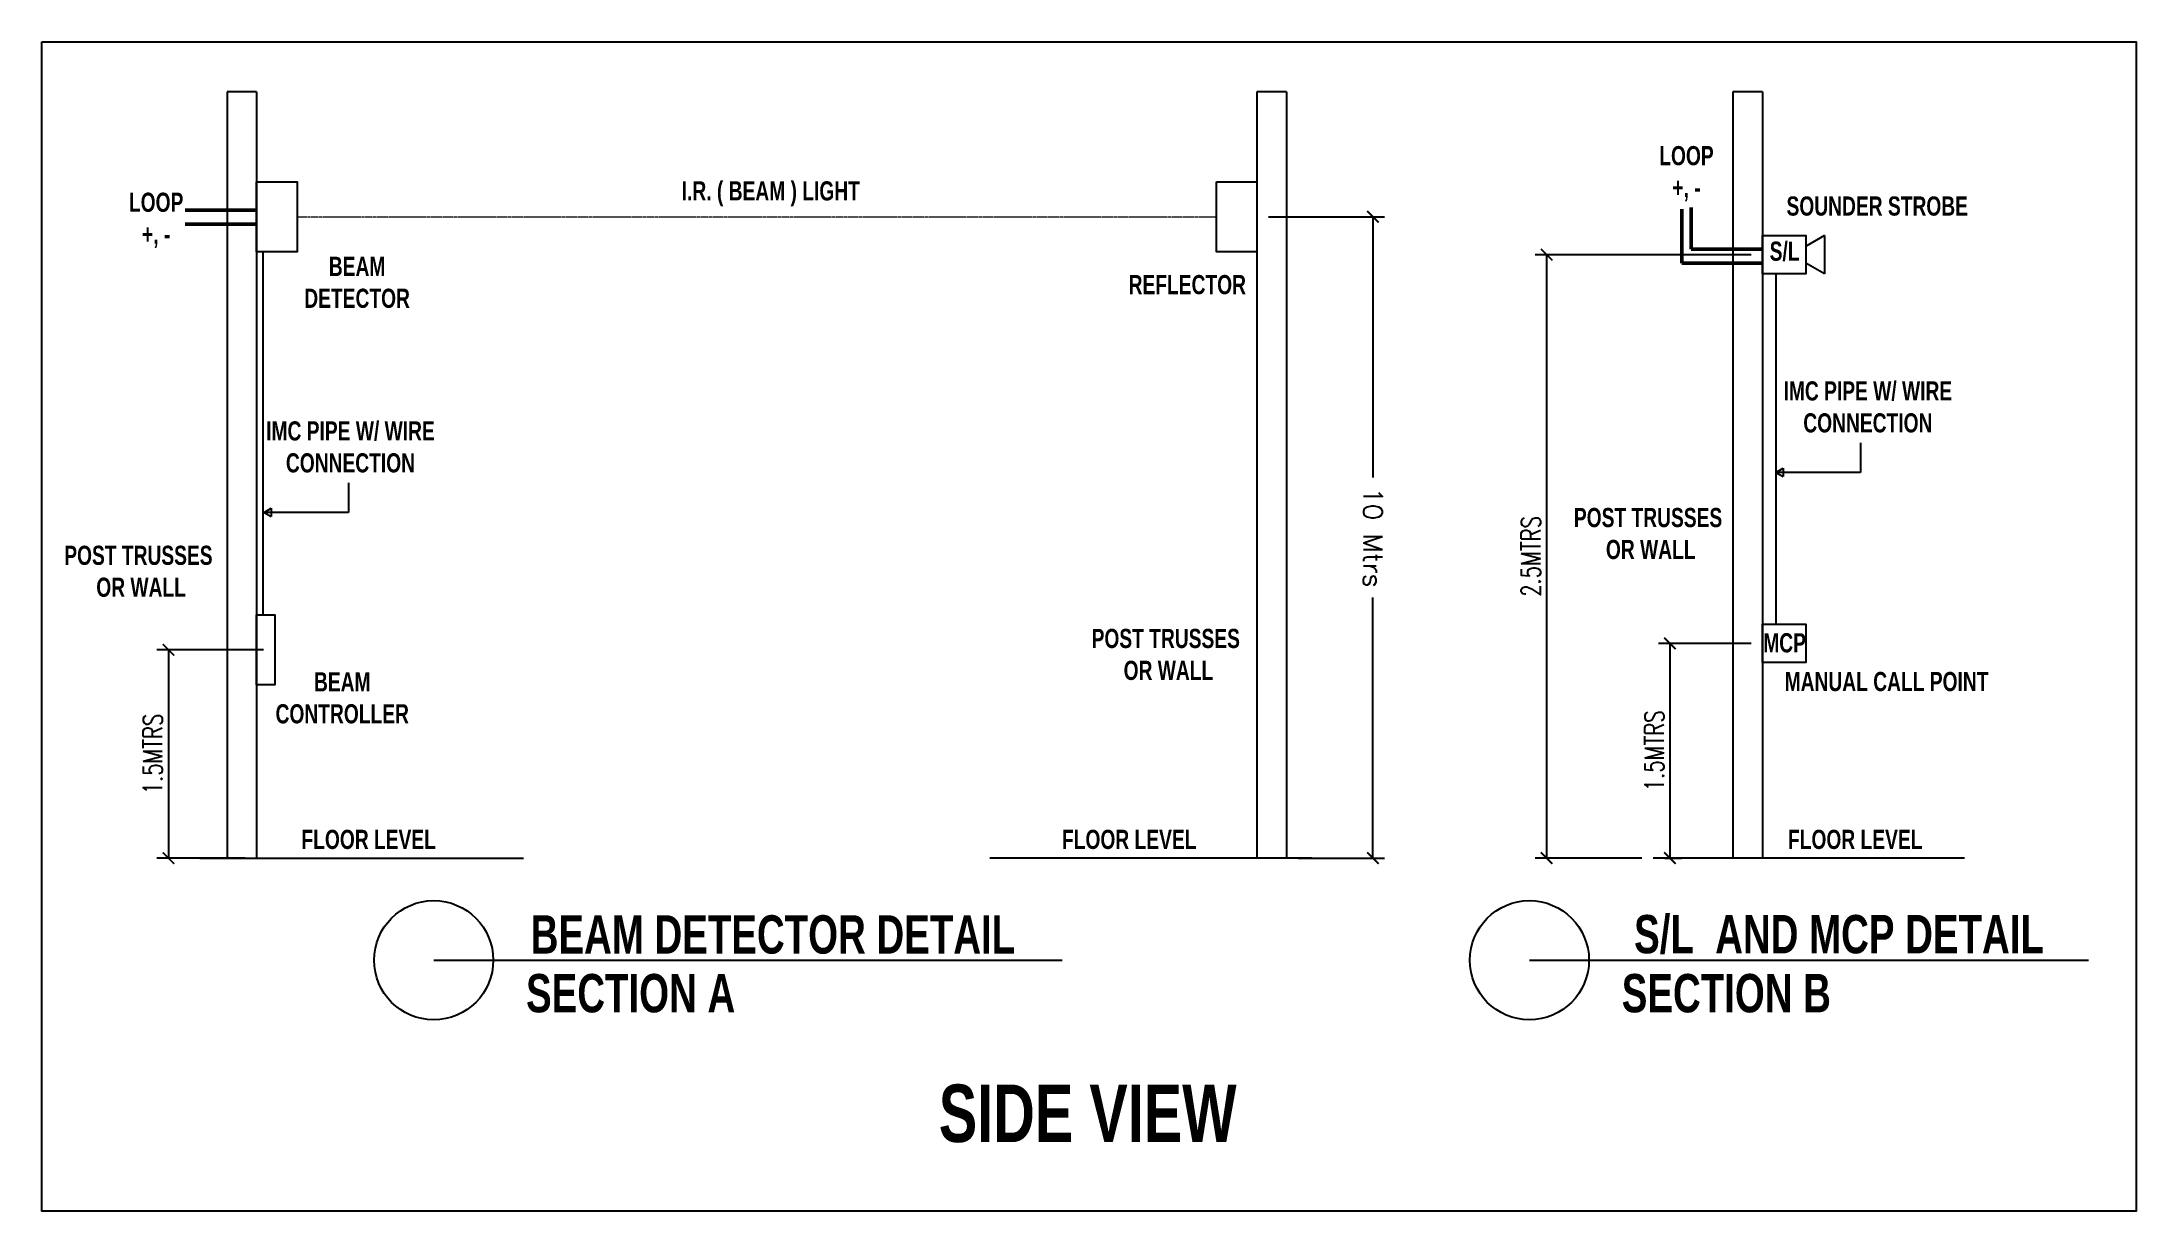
# Model space of a CAD drawing. Header units: millimetres. Extents: x 574095 to 829954, y -285467 to -148924.
# Drawn here: x 802618 to 829954, y -191004 to -175743 of the extents above; entities that cross this region are included whole.
import ezdxf

# ---------------------------------------------------------------- set-up
doc = ezdxf.new("R2010")
doc.units = ezdxf.units.MM
doc.header["$LTSCALE"] = 0.5
doc.linetypes.add('PHANTOM2', pattern=[31.75, 15.875, -3.175, 3.175, -3.175, 3.175, -3.175])
doc.layers.get('0').update_dxf_attribs({"color": 2})
doc.layers.get('Defpoints').update_dxf_attribs({"color": 140})
doc.styles.add('Arch-Dim', font='romans.shx', dxfattribs={"width": 0.75})
doc.styles.add('RomanS', font='romans.shx')
doc.styles.get("Standard").update_dxf_attribs({"font": 'romans.shx', "width": 0.75})
doc.dimstyles.new('Annotative', dxfattribs={"dimscale": 100, "dimtxt": 2.5, "dimasz": 1.5, "dimexe": 1.5, "dimexo": 1.5, "dimgap": 0.8, "dimtad": 1, "dimdec": 0, "dimzin": 3, "dimdsep": 46, "dimtxsty": 'Arch-Dim', "dimblk": 'ARCHTICK', "dimcen": 2.5, "dimazin": 2, "dimtfac": 0.75, "dimtdec": 0, "dimtix": 1, "dimtmove": 2, "dimatfit": 3, "dimfxl": 1, "dimtolj": 1, "dimtzin": 0, "dimarcsym": 0})

msp = doc.modelspace()

# ---------------------------------------------------------------- texts
at = {"color": 0, "attachment_point": 5}
for s, insert, char_height, width in [('\\A1;{\\Fbold|c0;LOOP\\P+, -}', (824084.6, -177464.6), 250, 1269.755), ('\\A1;{\\Fbold|c0;I.R. ( BEAM ) LIGHT}', (812132.5, -177725.4), 250, 2913.549), ('\\A1;{\\Fbold|c0;LOOP\\P+, -}', (804109.3, -178072.9), 250, 1269.755), ('\\A1;{\\Fbold|c0;SOUNDER STROBE}', (826574.7, -177887.5), 250, 3265.838), ('\\A1;{\\Fbold|c0;S/L}', (825365.4, -178478.6), 250, 604.547), ('\\A1;{\\Fbold|c0;BEAM DETECTOR}', (806732.2, -178883.2), 250, 604.547), ('\\A1;{\\Fbold|c0;REFLECTOR}', (817568.8, -178912.9), 250, 604.547), ('\\A1;{\\Fbold|c0;IMC PIPE W/ WIRE CONNECTION}', (826452.3, -180509.1), 250, 3265.838), ('\\A1;{\\Fbold|c0;IMC PIPE W/ WIRE CONNECTION}', (806645.7, -181031.1), 250, 3265.838), ('\\A1;{\\Fbold|c0;POST TRUSSES\\P OR WALL}', (823583.2, -182161.5), 250, 3265.838), ('\\A1;{\\Fbold|c0;POST TRUSSES\\P OR WALL}', (803877.9, -182654.5), 250, 3265.838), ('\\A1;{\\Fbold|c0;POST TRUSSES\\P OR WALL}', (817287.7, -183739.7), 250, 3265.838), ('\\A1;{\\Fbold|c0;MCP}', (825365.4, -183587.8), 250, 604.547), ('\\A1;{\\Fbold|c0;MANUAL CALL POINT}', (826696.4, -184093.6), 250, 3265.838), ('\\A1;{\\Fbold|c0;BEAM\\PCONTROLLER}', (806538.4, -184306.3), 250, 604.547), ('\\A1;{\\Fbold|c0;FLOOR LEVEL}', (806883.4, -186154), 250, 3265.838), ('\\A1;{\\Fbold|c0;FLOOR LEVEL}', (816810.7, -186154), 250, 3265.838), ('\\A1;{\\Fbold|c0;FLOOR LEVEL}', (826287.1, -186154), 250, 3265.838), ('\\A1;{\\Fbold|c0;BEAM DETECTOR DETAIL}', (812160.3, -187396.4), 500, 25616.107), ('\\A1;{\\Fbold|c0;S/L  AND MCP DETAIL}', (826075.5, -187396.4), 500, 25616.107), ('\\A1;{\\Fbold|c0;SECTION A}', (810302.8, -188162.8), 500, 25616.107), ('\\A1;{\\Fbold|c0;SECTION B}', (824605.1, -188162.8), 500, 25616.107), ('\\A1;{\\Fbold|c0;SIDE VIEW}', (816268.8, -189732.6), 750, 25616.107)]:
    msp.add_mtext(s, dxfattribs=dict(at, insert=insert, char_height=char_height, width=width))

# ---------------------------------------------------------------- blocks, each defined once
blk = doc.blocks.new('_ArchTick')
at = {"color": 0, "linetype": 'ByBlock', "const_width": 0.15}
blk.add_lwpolyline([(-0.5, -0.5), (0.5, 0.5)], dxfattribs=at)
blk = doc.blocks.new('*D23')
at = {"color": 0, "lineweight": -2, "transparency": 16777216}
for p, q in [((818627, -178026), (820142, -178026)), ((819992, -178026), (819992, -181429)), ((819992, -186397), (819992, -182994)), ((819014, -186397), (820142, -186397))]:
    blk.add_line(p, q, dxfattribs=at)
at = {"layer": 'Defpoints', "color": 0, "transparency": 16777216}
for p in [(818477, -178026), (818864, -186397), (819992, -186397)]:
    blk.add_point(p, dxfattribs=at)
at = {"color": 0, "lineweight": -2, "transparency": 16777216, "xscale": 150, "yscale": 150, "zscale": 150}
for p, rotation in [((819992, -178026), 90), ((819992, -186397), 270)]:
    blk.add_blockref('_ArchTick', p, dxfattribs=dict(at, rotation=rotation))
at = {"color": 0, "transparency": 16777216, "insert": (819992, -182212), "char_height": 250, "attachment_point": 5, "rotation": 270, "style": 'RomanS'}
blk.add_mtext('\\A1;10 Mtrs', dxfattribs=at)
blk = doc.blocks.new('*D29')
at = {"color": 0, "lineweight": -2, "transparency": 16777216}
for p, q in [((805510, -183677), (804120, -183677)), ((804270, -183677), (804270, -186397)), ((805271, -186397), (804120, -186397))]:
    blk.add_line(p, q, dxfattribs=at)
at = {"layer": 'Defpoints', "color": 0, "transparency": 16777216}
for p in [(805660, -183677), (804270, -186397), (805421, -186397)]:
    blk.add_point(p, dxfattribs=at)
at = {"color": 0, "lineweight": -2, "transparency": 16777216, "xscale": 150, "yscale": 150, "zscale": 150}
for p, rotation in [((804270, -183677), 90), ((804270, -186397), 270)]:
    blk.add_blockref('_ArchTick', p, dxfattribs=dict(at, rotation=rotation))
at = {"color": 0, "transparency": 16777216, "insert": (804065, -185037), "char_height": 250, "attachment_point": 5, "rotation": 90, "style": 'Arch-Dim'}
blk.add_mtext('\\A1;1.5MTRS', dxfattribs=at)
blk = doc.blocks.new('*D30')
at = {"color": 0, "lineweight": -2, "transparency": 16777216}
for p, q in [((824928, -183595), (823719, -183595)), ((823869, -183595), (823869, -186397)), ((823801, -186397), (824019, -186397))]:
    blk.add_line(p, q, dxfattribs=at)
at = {"layer": 'Defpoints', "color": 0, "transparency": 16777216}
for p in [(825078, -183595), (823651, -186397), (823869, -186397)]:
    blk.add_point(p, dxfattribs=at)
at = {"color": 0, "lineweight": -2, "transparency": 16777216, "xscale": 150, "yscale": 150, "zscale": 150}
for p, rotation in [((823869, -183595), 90), ((823869, -186397), 270)]:
    blk.add_blockref('_ArchTick', p, dxfattribs=dict(at, rotation=rotation))
at = {"color": 0, "transparency": 16777216, "insert": (823664, -184996), "char_height": 250, "attachment_point": 5, "rotation": 90, "style": 'Arch-Dim'}
blk.add_mtext('\\A1;1.5MTRS', dxfattribs=at)
blk = doc.blocks.new('*D31')
at = {"color": 0, "lineweight": -2, "transparency": 16777216}
for p, q in [((824928, -178521), (822109, -178521)), ((822259, -178521), (822259, -186397)), ((823501, -186397), (822109, -186397))]:
    blk.add_line(p, q, dxfattribs=at)
at = {"layer": 'Defpoints', "color": 0, "transparency": 16777216}
for p in [(825078, -178521), (822259, -186397), (823651, -186397)]:
    blk.add_point(p, dxfattribs=at)
at = {"color": 0, "lineweight": -2, "transparency": 16777216, "xscale": 150, "yscale": 150, "zscale": 150}
for p, rotation in [((822259, -178521), 90), ((822259, -186397), 270)]:
    blk.add_blockref('_ArchTick', p, dxfattribs=dict(at, rotation=rotation))
at = {"color": 0, "transparency": 16777216, "insert": (822054, -182459), "char_height": 250, "attachment_point": 5, "rotation": 90, "style": 'Arch-Dim'}
blk.add_mtext('\\A1;2.5MTRS', dxfattribs=at)

# ---------------------------------------------------------------- dimensions: what is measured, and where the dimension line sits
at = {"color": 7}
dim = msp.add_linear_dim(base=(819991.8, -186397), p1=(818477.2, -178026.2), p2=(818863.6, -186397), angle=90, text='10 Mtrs', dimstyle='Annotative', override={"dimscale": 0, "dimtad": 0, "dimtxsty": 'RomanS', "dimtix": 1, "dimtofl": 1, "dimtmove": 2, "dimatfit": 3}, dxfattribs=at)
dim.commit()
dim.dimension.update_dxf_attribs({"geometry": '*D23', "text_midpoint": (819991.8, -182211.6)})
at = {"color": 7, "transparency": 33554638}
for base, p1, p2, text, picture, middle in [((822258.8, -186397), (825077.8, -178520.7), (823651, -186397), '2.5MTRS', '*D31', (822053.8, -182458.9)), ((804269.7, -186397), (805659.8, -183677.4), (805420.9, -186397), '1.5MTRS', '*D29', (804064.7, -185037.2)), ((823869.3, -186397), (825077.8, -183595.4), (823651, -186397), '1.5MTRS', '*D30', (823664.3, -184996.2))]:
    dim = msp.add_linear_dim(base=base, p1=p1, p2=p2, angle=90, text=text, dimstyle='Annotative', override={"dimscale": 0, "dimtix": 1, "dimtofl": 1, "dimtmove": 2, "dimatfit": 3}, dxfattribs=at)
    dim.commit()
    dim.dimension.update_dxf_attribs({"geometry": picture, "text_midpoint": middle})

# ---------------------------------------------------------------- linework, layer by layer
at = {"color": 7}
for p, q in [((805034.4, -176396.5), (805034.4, -186397)), ((805420.9, -176396.5), (805034.4, -176396.5)), ((805420.9, -176396.5), (805420.9, -186397)), ((818477.2, -176396.5), (818477.2, -186397)), ((818863.6, -176396.5), (818477.2, -176396.5)), ((818863.6, -176396.5), (818863.6, -186397)), ((824691.3, -176396.5), (824691.3, -186397)), ((825077.8, -176396.5), (824691.3, -176396.5)), ((825077.8, -176396.5), (825077.8, -186397)), ((818477.2, -177568.3), (818477.2, -186397)), ((805500.9, -178484.1), (805500.9, -183220.7)), ((825887.9, -178270.7), (825646.6, -178410.1)), ((825887.9, -178270.7), (825887.9, -178770.7)), ((825252.8, -178770.7), (825252.8, -183345.4)), ((825884.8, -178770.7), (825643.5, -178631.4)), ((826356.7, -180978), (826356.7, -181363.4)), ((806621.6, -181500), (806621.6, -181885.5)), ((825252.8, -181363.4), (825347.2, -181308.9)), ((826356.7, -181363.4), (825252.8, -181363.4)), ((825252.8, -181363.4), (825347.2, -181418)), ((825347.2, -181308.9), (825347.2, -181418)), ((805517.7, -181885.5), (805612.2, -181830.9)), ((806621.6, -181885.5), (805517.7, -181885.5)), ((805517.7, -181885.5), (805612.2, -181940)), ((805612.2, -181830.9), (805612.2, -181940)), ((804678.9, -186397), (808905.6, -186397)), ((819195.1, -186397), (814992.5, -186397)), ((827715.4, -186397), (823651, -186397)), ((807732.3, -187729.5), (815936.2, -187729.5)), ((822034.6, -187729.5), (829331.1, -187729.5))]:
    msp.add_line(p, q, dxfattribs=at)
at = {"color": 1, "lineweight": 50}
for p, q in [((805420.9, -177938.6), (804487.5, -177938.6)), ((824144.4, -178450.5), (824144.4, -177903.4)), ((825077.8, -178450.5), (824144.4, -178450.5))]:
    msp.add_line(p, q, dxfattribs=at)
at = {"color": 7, "lineweight": 50}
for p, q in [((824022.7, -178633.5), (824022.7, -177928.4)), ((805420.9, -178121.5), (804487.5, -178121.5)), ((825077.8, -178633.5), (824022.7, -178633.5))]:
    msp.add_line(p, q, dxfattribs=at)
at = {"color": 4, "linetype": 'PHANTOM2', "lineweight": 0, "ltscale": 3}
msp.add_line((805949.6, -178026.2), (817948.5, -178026.2), dxfattribs=at)
at = {"color": 7}
for points in [[(802617.8, -175743.4), (829953.8, -175743.4), (829953.8, -191003.9), (802617.8, -191003.9)], [(805420.9, -177568.3), (805949.6, -177568.3), (805949.6, -178484.1), (805420.9, -178484.1)], [(817948.5, -177568.3), (818477.2, -177568.3), (818477.2, -178484.1), (817948.5, -178484.1)], [(825077.8, -178270.7), (825643.5, -178270.7), (825643.5, -178770.7), (825077.8, -178770.7)], [(805420.9, -183220.7), (805659.8, -183220.7), (805659.8, -184134.2), (805420.9, -184134.2)], [(825077.8, -183345.4), (825643.5, -183345.4), (825643.5, -183845.4), (825077.8, -183845.4)]]:
    msp.add_lwpolyline(points, close=True, dxfattribs=at)
for centre in [(807732.3, -187729.5), (822034.6, -187729.5)]:
    msp.add_circle(centre, 777.6, dxfattribs=at)

msp.set_redraw_order([(e.dxf.handle, doc.entitydb.next_handle()) for e in msp.query("TEXT MTEXT ATTDEF DIMENSION ARC_DIMENSION")])  # texts and dimensions are drawn at this point

doc.saveas('drawing.dxf')
